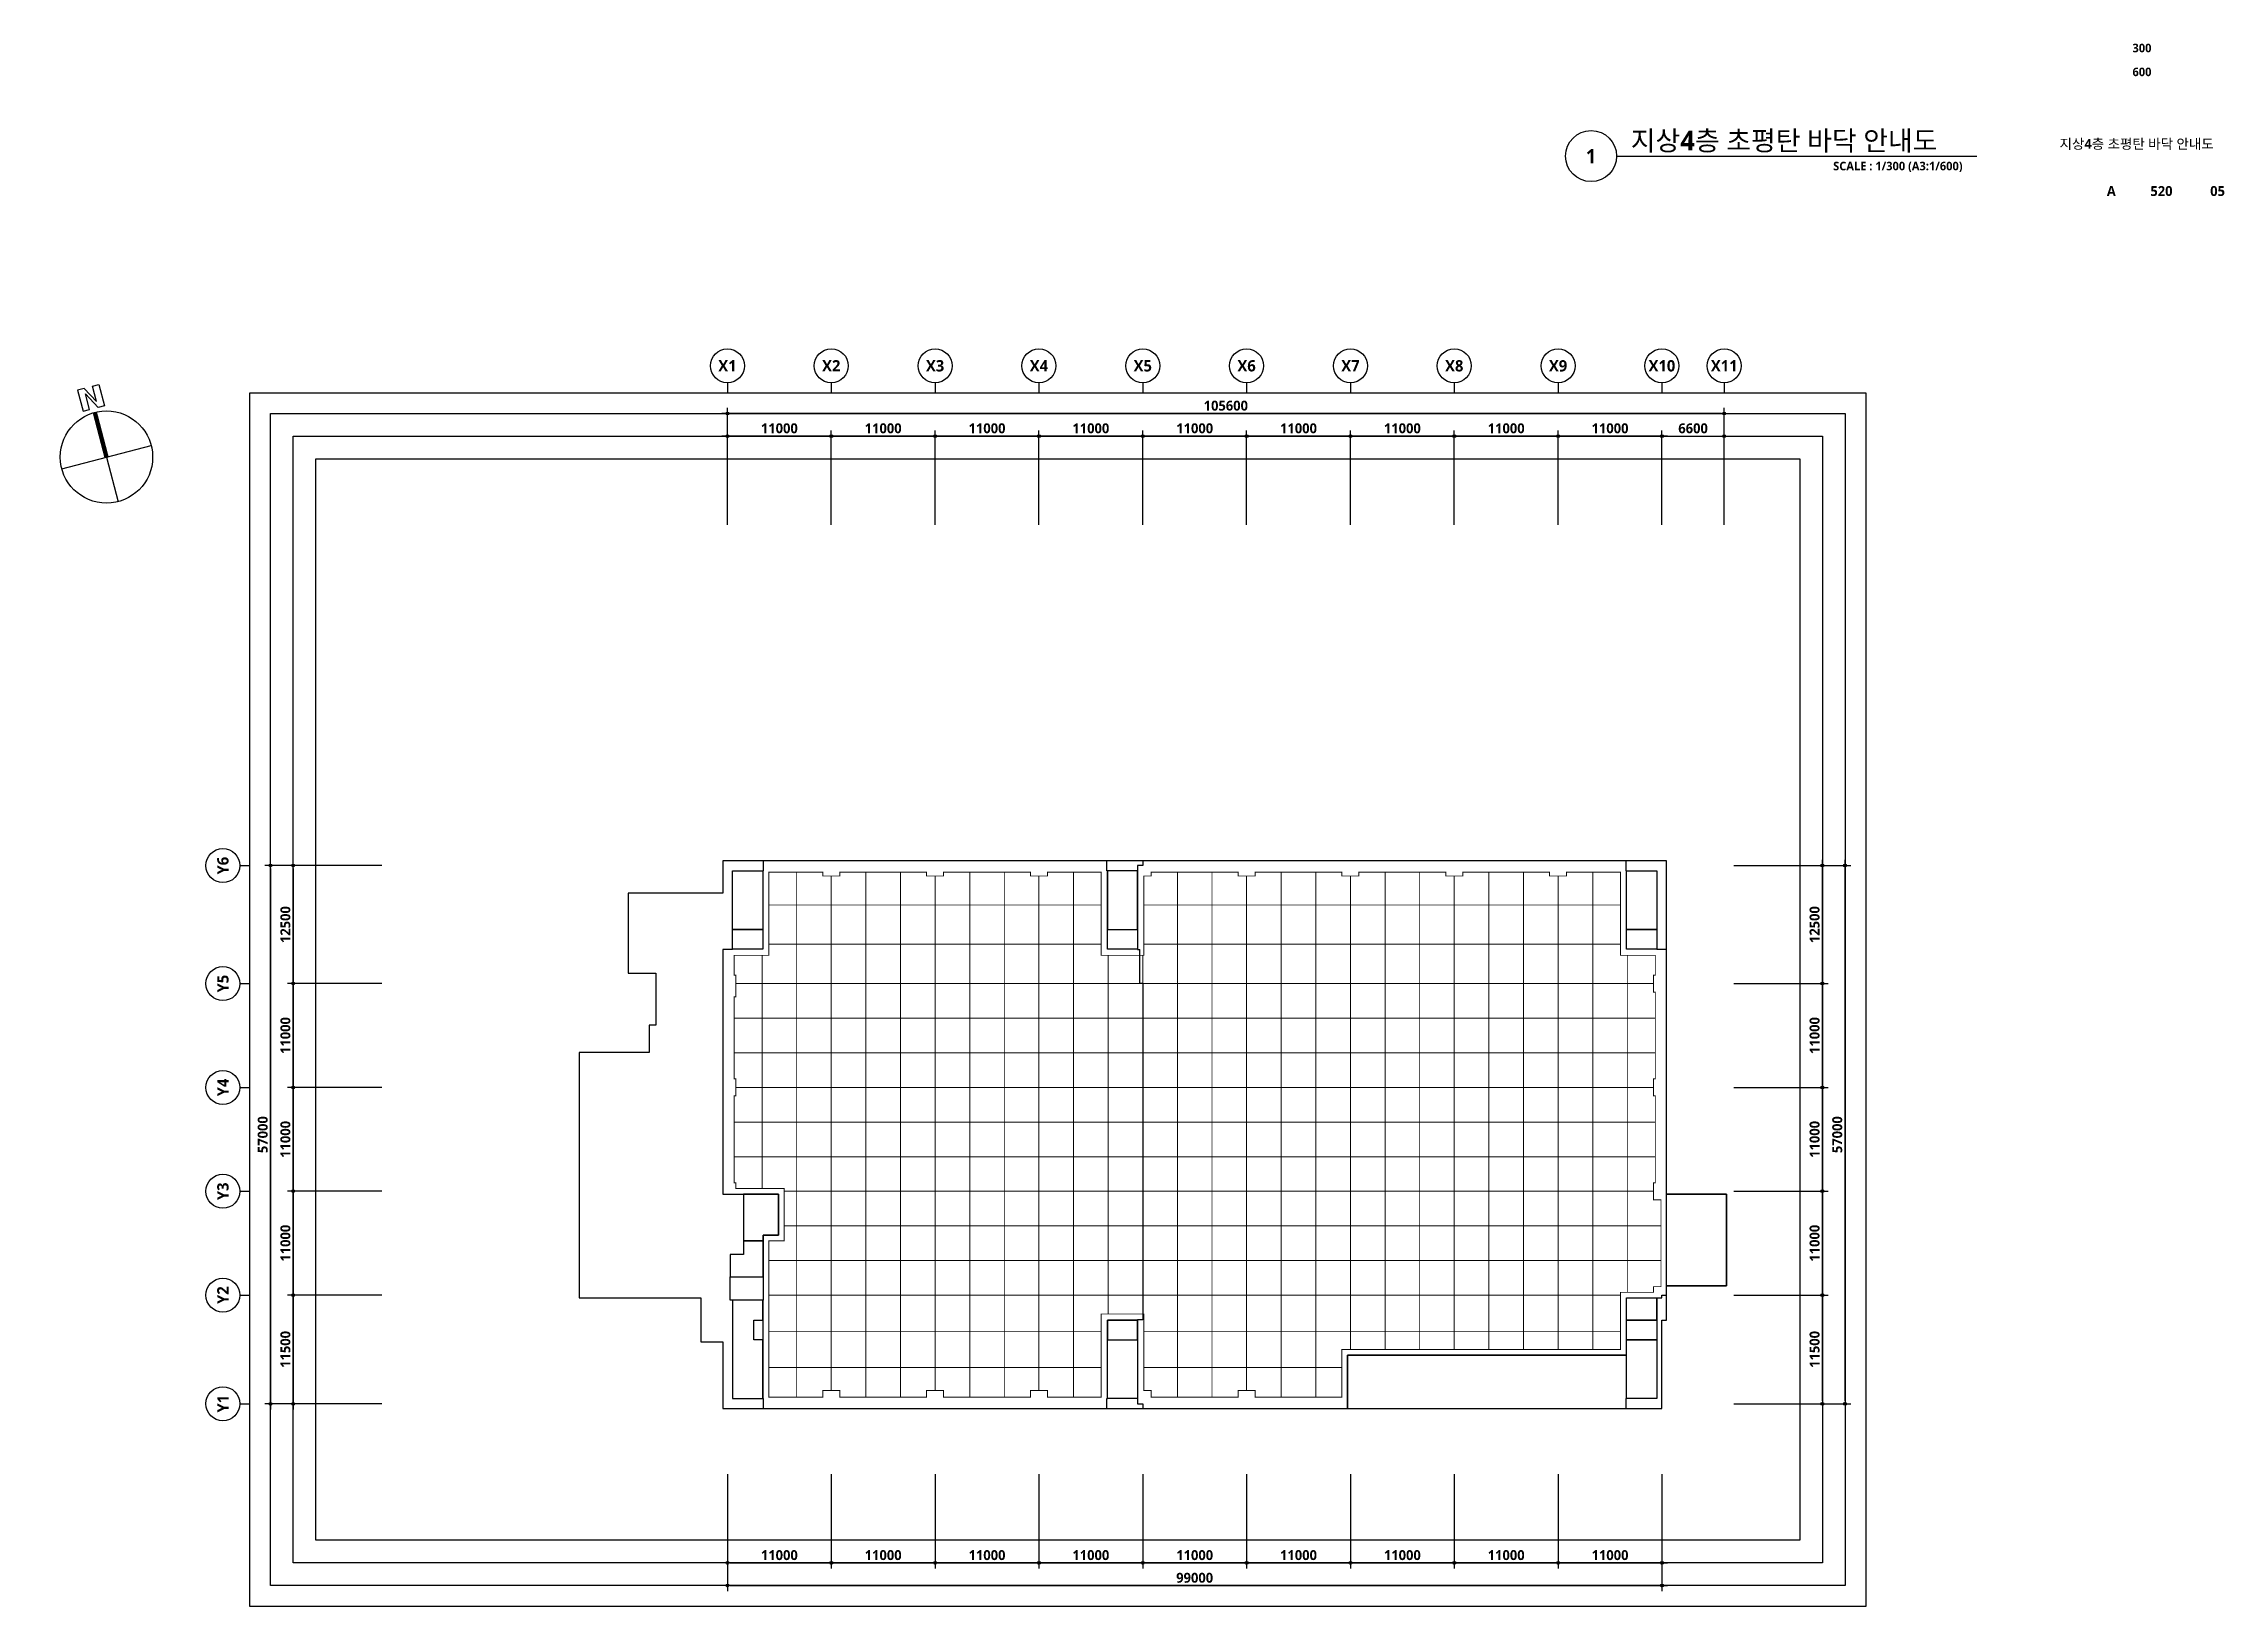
# Model space of a CAD drawing. Header units: millimetres. Extents: x -5354 to 997967, y -1313401 to 249081.
# Drawn here: x 750646 to 981672, y -1106397 to -940846 of the extents above; entities that cross this region are included whole.
import ezdxf
from ezdxf.enums import TextEntityAlignment as Align

# ---------------------------------------------------------------- set-up
doc = ezdxf.new("R2010")
doc.units = ezdxf.units.MM
doc.header["$LTSCALE"] = 300
doc.header["$MEASUREMENT"] = 0
doc.header["$PDSIZE"] = -10
doc.linetypes.add('HIDDEN', pattern=[0.375, 0.25, -0.125])
doc.layers.get('0').update_dxf_attribs({"linetype": 'CONTINUOUS'})
doc.layers.get('Defpoints').update_dxf_attribs({"color": 153, "linetype": 'CONTINUOUS'})
for name, color, linetype in [('A-ANNO-SYMB', 7, 'CONTINUOUS'), ('A-ANNO-TEXT1', 7, 'CONTINUOUS'), ('A-ANNO-TITL', 7, 'CONTINUOUS'), ('A-ST-AXIS-BUB', 7, 'CONTINUOUS'), ('A-ST-AXIS-DIM', 7, 'CONTINUOUS'), ('AA-XXXX-TXT1', 2, 'CONTINUOUS'), ('SAWCUT', 20, 'HIDDEN')]:
    doc.layers.add(name, color=color, linetype=linetype)
doc.layers.add('Defpoint', color=161, linetype='CONTINUOUS', plot=False)
doc.layers.add('면적', color=210, linetype='CONTINUOUS', plot=False)
doc.styles.add('SH_대대리576', font='')
doc.styles.get('SH_대대리576').set_extended_font_data('NanumGothic', bold=True)
doc.dimstyles.new('SHP 600', dxfattribs={"dimscale": 300, "dimtxt": 3.5, "dimasz": 1, "dimexe": 2, "dimexo": 2, "dimgap": 1, "dimtad": 1, "dimdec": 0, "dimzin": 0, "dimdsep": 46, "dimtxsty": 'SH_대대리576', "dimblk": 'DIMDOT', "dimcen": 0.09, "dimclrt": 3, "dimadec": 0, "dimazin": 1, "dimtfac": 1, "dimtdec": 0, "dimtix": 1, "dimtmove": 2, "dimatfit": 0, "dimldrblk": 'DIMDOT', "dimfxl": 1, "dimtolj": 1, "dimtzin": 0, "dimarcsym": 0})

msp = doc.modelspace()

# ---------------------------------------------------------------- texts
at = {"layer": 'A-ANNO-TEXT1', "style": 'SH_대대리576'}
for s, p in [('X1', (823087.2, -974975.9)), ('X2', (834087.2, -974975.9)), ('X3', (845087.2, -974975.9)), ('X4', (856087.2, -974975.9)), ('X5', (867087.2, -974975.9)), ('X6', (878087.2, -974975.9)), ('X7', (889087.2, -974975.9)), ('X8', (900087.2, -974975.9)), ('X9', (911087.2, -974975.9)), ('X10', (922087.2, -974975.9)), ('X11', (928687.2, -974975.9))]:
    msp.add_text(s, height=1200, dxfattribs=at).set_placement(p, align=Align.MIDDLE_CENTER)
for s, p in [('Y6', (769637.2, -1027925.9)), ('Y5', (769637.2, -1040425.9)), ('Y4', (769637.2, -1051425.9)), ('Y3', (769637.2, -1062425.9)), ('Y2', (769637.2, -1073425.9)), ('Y1', (769637.2, -1084925.9))]:
    msp.add_text(s, height=1200, rotation=90, dxfattribs=at).set_placement(p, align=Align.MIDDLE_CENTER)
at = {"layer": 'A-ANNO-TITL', "style": 'SH_대대리576'}
for s, height, p in [('300', 900, (972940.9, -941308.9)), ('600', 900, (972940.9, -943842.1)), ('지상4층 초평탄 바닥 안내도', 1050, (972375.6, -951450.5)), ('A', 1050, (969692.9, -956461)), ('520', 1050, (975006.2, -956461)), ('05', 1050, (980952.6, -956461))]:
    msp.add_text(s, height=height, dxfattribs=at).set_placement(p, align=Align.MIDDLE)

# ---------------------------------------------------------------- blocks, each defined once
blk = doc.blocks.new('DIMDOT')
at = {"color": 0}
blk.add_line((-2, 0), (2, 0), dxfattribs=at)
for radius in [0.5, 0.25]:
    blk.add_circle((0, 0), radius, dxfattribs=at)
blk = doc.blocks.new('*D801')
at = {"layer": 'A-ST-AXIS-DIM', "color": 0, "lineweight": -2, "transparency": 16777216}
for p, q in [((823087, -991826), (823087, -979426)), ((928687, -991826), (928687, -979426)), ((928387, -980026), (823387, -980026))]:
    blk.add_line(p, q, dxfattribs=at)
at = {"layer": 'Defpoints', "color": 0, "transparency": 16777216}
for p in [(823087, -980026), (823087, -992426), (928687, -992426)]:
    blk.add_point(p, dxfattribs=at)
at = {"layer": 'A-ST-AXIS-DIM', "color": 0, "lineweight": -2, "transparency": 16777216, "xscale": 300, "yscale": 300, "zscale": 300, "rotation": 180}
blk.add_blockref('DIMDOT', (823087, -980026), dxfattribs=at)
at = {"layer": 'A-ST-AXIS-DIM', "color": 0, "lineweight": -2, "transparency": 16777216, "xscale": 300, "yscale": 300, "zscale": 300}
blk.add_blockref('DIMDOT', (928687, -980026), dxfattribs=at)
at = {"layer": 'A-ST-AXIS-DIM', "color": 3, "transparency": 16777216, "insert": (875887, -979201), "char_height": 1050, "attachment_point": 5, "style": 'SH_대대리576'}
blk.add_mtext('\\A1;105600', dxfattribs=at)
blk = doc.blocks.new('*D802')
at = {"layer": 'A-ST-AXIS-DIM', "color": 0, "lineweight": -2, "transparency": 16777216}
for p, q in [((823087, -991826), (823087, -981826)), ((834087, -991826), (834087, -981826)), ((833787, -982426), (823387, -982426))]:
    blk.add_line(p, q, dxfattribs=at)
at = {"layer": 'Defpoints', "color": 0, "transparency": 16777216}
for p in [(823087, -982426), (823087, -992426), (834087, -992426)]:
    blk.add_point(p, dxfattribs=at)
at = {"layer": 'A-ST-AXIS-DIM', "color": 0, "lineweight": -2, "transparency": 16777216, "xscale": 300, "yscale": 300, "zscale": 300, "rotation": 180}
blk.add_blockref('DIMDOT', (823087, -982426), dxfattribs=at)
at = {"layer": 'A-ST-AXIS-DIM', "color": 0, "lineweight": -2, "transparency": 16777216, "xscale": 300, "yscale": 300, "zscale": 300}
blk.add_blockref('DIMDOT', (834087, -982426), dxfattribs=at)
at = {"layer": 'A-ST-AXIS-DIM', "color": 3, "transparency": 16777216, "insert": (828587, -981601), "char_height": 1050, "attachment_point": 5, "style": 'SH_대대리576'}
blk.add_mtext('\\A1;11000', dxfattribs=at)
blk = doc.blocks.new('*D803')
at = {"layer": 'A-ST-AXIS-DIM', "color": 0, "lineweight": -2, "transparency": 16777216}
for p, q in [((834087, -991826), (834087, -981826)), ((845087, -991826), (845087, -981826)), ((844787, -982426), (834387, -982426))]:
    blk.add_line(p, q, dxfattribs=at)
at = {"layer": 'Defpoints', "color": 0, "transparency": 16777216}
for p in [(834087, -982426), (834087, -992426), (845087, -992426)]:
    blk.add_point(p, dxfattribs=at)
at = {"layer": 'A-ST-AXIS-DIM', "color": 0, "lineweight": -2, "transparency": 16777216, "xscale": 300, "yscale": 300, "zscale": 300, "rotation": 180}
blk.add_blockref('DIMDOT', (834087, -982426), dxfattribs=at)
at = {"layer": 'A-ST-AXIS-DIM', "color": 0, "lineweight": -2, "transparency": 16777216, "xscale": 300, "yscale": 300, "zscale": 300}
blk.add_blockref('DIMDOT', (845087, -982426), dxfattribs=at)
at = {"layer": 'A-ST-AXIS-DIM', "color": 3, "transparency": 16777216, "insert": (839587, -981601), "char_height": 1050, "attachment_point": 5, "style": 'SH_대대리576'}
blk.add_mtext('\\A1;11000', dxfattribs=at)
blk = doc.blocks.new('*D804')
at = {"layer": 'A-ST-AXIS-DIM', "color": 0, "lineweight": -2, "transparency": 16777216}
for p, q in [((845087, -991826), (845087, -981826)), ((856087, -991826), (856087, -981826)), ((855787, -982426), (845387, -982426))]:
    blk.add_line(p, q, dxfattribs=at)
at = {"layer": 'Defpoints', "color": 0, "transparency": 16777216}
for p in [(845087, -982426), (845087, -992426), (856087, -992426)]:
    blk.add_point(p, dxfattribs=at)
at = {"layer": 'A-ST-AXIS-DIM', "color": 0, "lineweight": -2, "transparency": 16777216, "xscale": 300, "yscale": 300, "zscale": 300, "rotation": 180}
blk.add_blockref('DIMDOT', (845087, -982426), dxfattribs=at)
at = {"layer": 'A-ST-AXIS-DIM', "color": 0, "lineweight": -2, "transparency": 16777216, "xscale": 300, "yscale": 300, "zscale": 300}
blk.add_blockref('DIMDOT', (856087, -982426), dxfattribs=at)
at = {"layer": 'A-ST-AXIS-DIM', "color": 3, "transparency": 16777216, "insert": (850587, -981601), "char_height": 1050, "attachment_point": 5, "style": 'SH_대대리576'}
blk.add_mtext('\\A1;11000', dxfattribs=at)
blk = doc.blocks.new('*D805')
at = {"layer": 'A-ST-AXIS-DIM', "color": 0, "lineweight": -2, "transparency": 16777216}
for p, q in [((856087, -991826), (856087, -981826)), ((867087, -991826), (867087, -981826)), ((866787, -982426), (856387, -982426))]:
    blk.add_line(p, q, dxfattribs=at)
at = {"layer": 'Defpoints', "color": 0, "transparency": 16777216}
for p in [(856087, -982426), (856087, -992426), (867087, -992426)]:
    blk.add_point(p, dxfattribs=at)
at = {"layer": 'A-ST-AXIS-DIM', "color": 0, "lineweight": -2, "transparency": 16777216, "xscale": 300, "yscale": 300, "zscale": 300, "rotation": 180}
blk.add_blockref('DIMDOT', (856087, -982426), dxfattribs=at)
at = {"layer": 'A-ST-AXIS-DIM', "color": 0, "lineweight": -2, "transparency": 16777216, "xscale": 300, "yscale": 300, "zscale": 300}
blk.add_blockref('DIMDOT', (867087, -982426), dxfattribs=at)
at = {"layer": 'A-ST-AXIS-DIM', "color": 3, "transparency": 16777216, "insert": (861587, -981601), "char_height": 1050, "attachment_point": 5, "style": 'SH_대대리576'}
blk.add_mtext('\\A1;11000', dxfattribs=at)
blk = doc.blocks.new('*D806')
at = {"layer": 'A-ST-AXIS-DIM', "color": 0, "lineweight": -2, "transparency": 16777216}
for p, q in [((867087, -991826), (867087, -981826)), ((878087, -991826), (878087, -981826)), ((877787, -982426), (867387, -982426))]:
    blk.add_line(p, q, dxfattribs=at)
at = {"layer": 'Defpoints', "color": 0, "transparency": 16777216}
for p in [(867087, -982426), (867087, -992426), (878087, -992426)]:
    blk.add_point(p, dxfattribs=at)
at = {"layer": 'A-ST-AXIS-DIM', "color": 0, "lineweight": -2, "transparency": 16777216, "xscale": 300, "yscale": 300, "zscale": 300, "rotation": 180}
blk.add_blockref('DIMDOT', (867087, -982426), dxfattribs=at)
at = {"layer": 'A-ST-AXIS-DIM', "color": 0, "lineweight": -2, "transparency": 16777216, "xscale": 300, "yscale": 300, "zscale": 300}
blk.add_blockref('DIMDOT', (878087, -982426), dxfattribs=at)
at = {"layer": 'A-ST-AXIS-DIM', "color": 3, "transparency": 16777216, "insert": (872587, -981601), "char_height": 1050, "attachment_point": 5, "style": 'SH_대대리576'}
blk.add_mtext('\\A1;11000', dxfattribs=at)
blk = doc.blocks.new('*D807')
at = {"layer": 'A-ST-AXIS-DIM', "color": 0, "lineweight": -2, "transparency": 16777216}
for p, q in [((878087, -991826), (878087, -981826)), ((889087, -991826), (889087, -981826)), ((888787, -982426), (878387, -982426))]:
    blk.add_line(p, q, dxfattribs=at)
at = {"layer": 'Defpoints', "color": 0, "transparency": 16777216}
for p in [(878087, -982426), (878087, -992426), (889087, -992426)]:
    blk.add_point(p, dxfattribs=at)
at = {"layer": 'A-ST-AXIS-DIM', "color": 0, "lineweight": -2, "transparency": 16777216, "xscale": 300, "yscale": 300, "zscale": 300, "rotation": 180}
blk.add_blockref('DIMDOT', (878087, -982426), dxfattribs=at)
at = {"layer": 'A-ST-AXIS-DIM', "color": 0, "lineweight": -2, "transparency": 16777216, "xscale": 300, "yscale": 300, "zscale": 300}
blk.add_blockref('DIMDOT', (889087, -982426), dxfattribs=at)
at = {"layer": 'A-ST-AXIS-DIM', "color": 3, "transparency": 16777216, "insert": (883587, -981601), "char_height": 1050, "attachment_point": 5, "style": 'SH_대대리576'}
blk.add_mtext('\\A1;11000', dxfattribs=at)
blk = doc.blocks.new('*D808')
at = {"layer": 'A-ST-AXIS-DIM', "color": 0, "lineweight": -2, "transparency": 16777216}
for p, q in [((889087, -991826), (889087, -981826)), ((900087, -991826), (900087, -981826)), ((899787, -982426), (889387, -982426))]:
    blk.add_line(p, q, dxfattribs=at)
at = {"layer": 'Defpoints', "color": 0, "transparency": 16777216}
for p in [(889087, -982426), (889087, -992426), (900087, -992426)]:
    blk.add_point(p, dxfattribs=at)
at = {"layer": 'A-ST-AXIS-DIM', "color": 0, "lineweight": -2, "transparency": 16777216, "xscale": 300, "yscale": 300, "zscale": 300, "rotation": 180}
blk.add_blockref('DIMDOT', (889087, -982426), dxfattribs=at)
at = {"layer": 'A-ST-AXIS-DIM', "color": 0, "lineweight": -2, "transparency": 16777216, "xscale": 300, "yscale": 300, "zscale": 300}
blk.add_blockref('DIMDOT', (900087, -982426), dxfattribs=at)
at = {"layer": 'A-ST-AXIS-DIM', "color": 3, "transparency": 16777216, "insert": (894587, -981601), "char_height": 1050, "attachment_point": 5, "style": 'SH_대대리576'}
blk.add_mtext('\\A1;11000', dxfattribs=at)
blk = doc.blocks.new('*D809')
at = {"layer": 'A-ST-AXIS-DIM', "color": 0, "lineweight": -2, "transparency": 16777216}
for p, q in [((900087, -991826), (900087, -981826)), ((911087, -991826), (911087, -981826)), ((910787, -982426), (900387, -982426))]:
    blk.add_line(p, q, dxfattribs=at)
at = {"layer": 'Defpoints', "color": 0, "transparency": 16777216}
for p in [(900087, -982426), (900087, -992426), (911087, -992426)]:
    blk.add_point(p, dxfattribs=at)
at = {"layer": 'A-ST-AXIS-DIM', "color": 0, "lineweight": -2, "transparency": 16777216, "xscale": 300, "yscale": 300, "zscale": 300, "rotation": 180}
blk.add_blockref('DIMDOT', (900087, -982426), dxfattribs=at)
at = {"layer": 'A-ST-AXIS-DIM', "color": 0, "lineweight": -2, "transparency": 16777216, "xscale": 300, "yscale": 300, "zscale": 300}
blk.add_blockref('DIMDOT', (911087, -982426), dxfattribs=at)
at = {"layer": 'A-ST-AXIS-DIM', "color": 3, "transparency": 16777216, "insert": (905587, -981601), "char_height": 1050, "attachment_point": 5, "style": 'SH_대대리576'}
blk.add_mtext('\\A1;11000', dxfattribs=at)
blk = doc.blocks.new('*D810')
at = {"layer": 'A-ST-AXIS-DIM', "color": 0, "lineweight": -2, "transparency": 16777216}
for p, q in [((911087, -991826), (911087, -981826)), ((922087, -991826), (922087, -981826)), ((921787, -982426), (911387, -982426))]:
    blk.add_line(p, q, dxfattribs=at)
at = {"layer": 'Defpoints', "color": 0, "transparency": 16777216}
for p in [(911087, -982426), (911087, -992426), (922087, -992426)]:
    blk.add_point(p, dxfattribs=at)
at = {"layer": 'A-ST-AXIS-DIM', "color": 0, "lineweight": -2, "transparency": 16777216, "xscale": 300, "yscale": 300, "zscale": 300, "rotation": 180}
blk.add_blockref('DIMDOT', (911087, -982426), dxfattribs=at)
at = {"layer": 'A-ST-AXIS-DIM', "color": 0, "lineweight": -2, "transparency": 16777216, "xscale": 300, "yscale": 300, "zscale": 300}
blk.add_blockref('DIMDOT', (922087, -982426), dxfattribs=at)
at = {"layer": 'A-ST-AXIS-DIM', "color": 3, "transparency": 16777216, "insert": (916587, -981601), "char_height": 1050, "attachment_point": 5, "style": 'SH_대대리576'}
blk.add_mtext('\\A1;11000', dxfattribs=at)
blk = doc.blocks.new('A-ST-AXIS-BUB-1')
at = {"layer": 'A-ST-AXIS-BUB'}
blk.add_line((0, 350), (0, 0), dxfattribs=at)
blk.add_circle((0, 950), 600, dxfattribs=at)
blk = doc.blocks.new('*D825')
at = {"layer": 'A-ST-AXIS-DIM', "color": 0, "lineweight": -2, "transparency": 16777216}
for p, q in [((786487, -1027926), (774087, -1027926)), ((774687, -1028226), (774687, -1084626)), ((786487, -1084926), (774087, -1084926))]:
    blk.add_line(p, q, dxfattribs=at)
at = {"layer": 'Defpoints', "color": 0, "transparency": 16777216}
for p in [(787087, -1027926), (774687, -1084926), (787087, -1084926)]:
    blk.add_point(p, dxfattribs=at)
at = {"layer": 'A-ST-AXIS-DIM', "color": 0, "lineweight": -2, "transparency": 16777216, "xscale": 300, "yscale": 300, "zscale": 300}
for p, rotation in [((774687, -1027926), 90), ((774687, -1084926), 270)]:
    blk.add_blockref('DIMDOT', p, dxfattribs=dict(at, rotation=rotation))
at = {"layer": 'A-ST-AXIS-DIM', "color": 3, "transparency": 16777216, "insert": (773862, -1056426), "char_height": 1050, "attachment_point": 5, "rotation": 90, "style": 'SH_대대리576'}
blk.add_mtext('\\A1;57000', dxfattribs=at)
blk = doc.blocks.new('*D826')
at = {"layer": 'A-ST-AXIS-DIM', "color": 0, "lineweight": -2, "transparency": 16777216}
for p, q in [((786487, -1073426), (776487, -1073426)), ((777087, -1073726), (777087, -1084626)), ((786487, -1084926), (776487, -1084926))]:
    blk.add_line(p, q, dxfattribs=at)
at = {"layer": 'Defpoints', "color": 0, "transparency": 16777216}
for p in [(787087, -1073426), (777087, -1084926), (787087, -1084926)]:
    blk.add_point(p, dxfattribs=at)
at = {"layer": 'A-ST-AXIS-DIM', "color": 0, "lineweight": -2, "transparency": 16777216, "xscale": 300, "yscale": 300, "zscale": 300}
for p, rotation in [((777087, -1073426), 90), ((777087, -1084926), 270)]:
    blk.add_blockref('DIMDOT', p, dxfattribs=dict(at, rotation=rotation))
at = {"layer": 'A-ST-AXIS-DIM', "color": 3, "transparency": 16777216, "insert": (776262, -1079176), "char_height": 1050, "attachment_point": 5, "rotation": 90, "style": 'SH_대대리576'}
blk.add_mtext('\\A1;11500', dxfattribs=at)
blk = doc.blocks.new('*D827')
at = {"layer": 'A-ST-AXIS-DIM', "color": 0, "lineweight": -2, "transparency": 16777216}
for p, q in [((786487, -1062426), (776487, -1062426)), ((777087, -1062726), (777087, -1073126)), ((786487, -1073426), (776487, -1073426))]:
    blk.add_line(p, q, dxfattribs=at)
at = {"layer": 'Defpoints', "color": 0, "transparency": 16777216}
for p in [(787087, -1062426), (777087, -1073426), (787087, -1073426)]:
    blk.add_point(p, dxfattribs=at)
at = {"layer": 'A-ST-AXIS-DIM', "color": 0, "lineweight": -2, "transparency": 16777216, "xscale": 300, "yscale": 300, "zscale": 300}
for p, rotation in [((777087, -1062426), 90), ((777087, -1073426), 270)]:
    blk.add_blockref('DIMDOT', p, dxfattribs=dict(at, rotation=rotation))
at = {"layer": 'A-ST-AXIS-DIM', "color": 3, "transparency": 16777216, "insert": (776262, -1067926), "char_height": 1050, "attachment_point": 5, "rotation": 90, "style": 'SH_대대리576'}
blk.add_mtext('\\A1;11000', dxfattribs=at)
blk = doc.blocks.new('*D828')
at = {"layer": 'A-ST-AXIS-DIM', "color": 0, "lineweight": -2, "transparency": 16777216}
for p, q in [((786487, -1051426), (776487, -1051426)), ((777087, -1051726), (777087, -1062126)), ((786487, -1062426), (776487, -1062426))]:
    blk.add_line(p, q, dxfattribs=at)
at = {"layer": 'Defpoints', "color": 0, "transparency": 16777216}
for p in [(787087, -1051426), (777087, -1062426), (787087, -1062426)]:
    blk.add_point(p, dxfattribs=at)
at = {"layer": 'A-ST-AXIS-DIM', "color": 0, "lineweight": -2, "transparency": 16777216, "xscale": 300, "yscale": 300, "zscale": 300}
for p, rotation in [((777087, -1051426), 90), ((777087, -1062426), 270)]:
    blk.add_blockref('DIMDOT', p, dxfattribs=dict(at, rotation=rotation))
at = {"layer": 'A-ST-AXIS-DIM', "color": 3, "transparency": 16777216, "insert": (776262, -1056926), "char_height": 1050, "attachment_point": 5, "rotation": 90, "style": 'SH_대대리576'}
blk.add_mtext('\\A1;11000', dxfattribs=at)
blk = doc.blocks.new('*D829')
at = {"layer": 'A-ST-AXIS-DIM', "color": 0, "lineweight": -2, "transparency": 16777216}
for p, q in [((786487, -1040426), (776487, -1040426)), ((777087, -1040726), (777087, -1051126)), ((786487, -1051426), (776487, -1051426))]:
    blk.add_line(p, q, dxfattribs=at)
at = {"layer": 'Defpoints', "color": 0, "transparency": 16777216}
for p in [(787087, -1040426), (777087, -1051426), (787087, -1051426)]:
    blk.add_point(p, dxfattribs=at)
at = {"layer": 'A-ST-AXIS-DIM', "color": 0, "lineweight": -2, "transparency": 16777216, "xscale": 300, "yscale": 300, "zscale": 300}
for p, rotation in [((777087, -1040426), 90), ((777087, -1051426), 270)]:
    blk.add_blockref('DIMDOT', p, dxfattribs=dict(at, rotation=rotation))
at = {"layer": 'A-ST-AXIS-DIM', "color": 3, "transparency": 16777216, "insert": (776262, -1045926), "char_height": 1050, "attachment_point": 5, "rotation": 90, "style": 'SH_대대리576'}
blk.add_mtext('\\A1;11000', dxfattribs=at)
blk = doc.blocks.new('*D830')
at = {"layer": 'A-ST-AXIS-DIM', "color": 0, "lineweight": -2, "transparency": 16777216}
for p, q in [((786487, -1027926), (776487, -1027926)), ((777087, -1028226), (777087, -1040126)), ((786487, -1040426), (776487, -1040426))]:
    blk.add_line(p, q, dxfattribs=at)
at = {"layer": 'Defpoints', "color": 0, "transparency": 16777216}
for p in [(787087, -1027926), (777087, -1040426), (787087, -1040426)]:
    blk.add_point(p, dxfattribs=at)
at = {"layer": 'A-ST-AXIS-DIM', "color": 0, "lineweight": -2, "transparency": 16777216, "xscale": 300, "yscale": 300, "zscale": 300}
for p, rotation in [((777087, -1027926), 90), ((777087, -1040426), 270)]:
    blk.add_blockref('DIMDOT', p, dxfattribs=dict(at, rotation=rotation))
at = {"layer": 'A-ST-AXIS-DIM', "color": 3, "transparency": 16777216, "insert": (776262, -1034176), "char_height": 1050, "attachment_point": 5, "rotation": 90, "style": 'SH_대대리576'}
blk.add_mtext('\\A1;12500', dxfattribs=at)
blk = doc.blocks.new('*D906')
at = {"layer": 'A-ST-AXIS-DIM', "color": 0, "lineweight": -2, "transparency": 16777216}
for p, q in [((929687, -1027926), (939687, -1027926)), ((939087, -1040126), (939087, -1028226)), ((929687, -1040426), (939687, -1040426))]:
    blk.add_line(p, q, dxfattribs=at)
at = {"layer": 'Defpoints', "color": 0, "transparency": 16777216}
for p in [(929087, -1027926), (939087, -1027926), (929087, -1040426)]:
    blk.add_point(p, dxfattribs=at)
at = {"layer": 'A-ST-AXIS-DIM', "color": 0, "lineweight": -2, "transparency": 16777216, "xscale": 300, "yscale": 300, "zscale": 300}
for p, rotation in [((939087, -1027926), 90), ((939087, -1040426), 270)]:
    blk.add_blockref('DIMDOT', p, dxfattribs=dict(at, rotation=rotation))
at = {"layer": 'A-ST-AXIS-DIM', "color": 3, "transparency": 16777216, "insert": (938262, -1034176), "char_height": 1050, "attachment_point": 5, "rotation": 90, "style": 'SH_대대리576'}
blk.add_mtext('\\A1;12500', dxfattribs=at)
blk = doc.blocks.new('*D907')
at = {"layer": 'A-ST-AXIS-DIM', "color": 0, "lineweight": -2, "transparency": 16777216}
for p, q in [((929687, -1040426), (939687, -1040426)), ((939087, -1051126), (939087, -1040726)), ((929687, -1051426), (939687, -1051426))]:
    blk.add_line(p, q, dxfattribs=at)
at = {"layer": 'Defpoints', "color": 0, "transparency": 16777216}
for p in [(929087, -1040426), (939087, -1040426), (929087, -1051426)]:
    blk.add_point(p, dxfattribs=at)
at = {"layer": 'A-ST-AXIS-DIM', "color": 0, "lineweight": -2, "transparency": 16777216, "xscale": 300, "yscale": 300, "zscale": 300}
for p, rotation in [((939087, -1040426), 90), ((939087, -1051426), 270)]:
    blk.add_blockref('DIMDOT', p, dxfattribs=dict(at, rotation=rotation))
at = {"layer": 'A-ST-AXIS-DIM', "color": 3, "transparency": 16777216, "insert": (938262, -1045926), "char_height": 1050, "attachment_point": 5, "rotation": 90, "style": 'SH_대대리576'}
blk.add_mtext('\\A1;11000', dxfattribs=at)
blk = doc.blocks.new('*D908')
at = {"layer": 'A-ST-AXIS-DIM', "color": 0, "lineweight": -2, "transparency": 16777216}
for p, q in [((929687, -1051426), (939687, -1051426)), ((939087, -1062126), (939087, -1051726)), ((929687, -1062426), (939687, -1062426))]:
    blk.add_line(p, q, dxfattribs=at)
at = {"layer": 'Defpoints', "color": 0, "transparency": 16777216}
for p in [(929087, -1051426), (939087, -1051426), (929087, -1062426)]:
    blk.add_point(p, dxfattribs=at)
at = {"layer": 'A-ST-AXIS-DIM', "color": 0, "lineweight": -2, "transparency": 16777216, "xscale": 300, "yscale": 300, "zscale": 300}
for p, rotation in [((939087, -1051426), 90), ((939087, -1062426), 270)]:
    blk.add_blockref('DIMDOT', p, dxfattribs=dict(at, rotation=rotation))
at = {"layer": 'A-ST-AXIS-DIM', "color": 3, "transparency": 16777216, "insert": (938262, -1056926), "char_height": 1050, "attachment_point": 5, "rotation": 90, "style": 'SH_대대리576'}
blk.add_mtext('\\A1;11000', dxfattribs=at)
blk = doc.blocks.new('*D909')
at = {"layer": 'A-ST-AXIS-DIM', "color": 0, "lineweight": -2, "transparency": 16777216}
for p, q in [((929687, -1062426), (939687, -1062426)), ((939087, -1073126), (939087, -1062726)), ((929687, -1073426), (939687, -1073426))]:
    blk.add_line(p, q, dxfattribs=at)
at = {"layer": 'Defpoints', "color": 0, "transparency": 16777216}
for p in [(929087, -1062426), (939087, -1062426), (929087, -1073426)]:
    blk.add_point(p, dxfattribs=at)
at = {"layer": 'A-ST-AXIS-DIM', "color": 0, "lineweight": -2, "transparency": 16777216, "xscale": 300, "yscale": 300, "zscale": 300}
for p, rotation in [((939087, -1062426), 90), ((939087, -1073426), 270)]:
    blk.add_blockref('DIMDOT', p, dxfattribs=dict(at, rotation=rotation))
at = {"layer": 'A-ST-AXIS-DIM', "color": 3, "transparency": 16777216, "insert": (938262, -1067926), "char_height": 1050, "attachment_point": 5, "rotation": 90, "style": 'SH_대대리576'}
blk.add_mtext('\\A1;11000', dxfattribs=at)
blk = doc.blocks.new('*D910')
at = {"layer": 'A-ST-AXIS-DIM', "color": 0, "lineweight": -2, "transparency": 16777216}
for p, q in [((929687, -1073426), (939687, -1073426)), ((939087, -1084626), (939087, -1073726)), ((929687, -1084926), (939687, -1084926))]:
    blk.add_line(p, q, dxfattribs=at)
at = {"layer": 'Defpoints', "color": 0, "transparency": 16777216}
for p in [(929087, -1073426), (939087, -1073426), (929087, -1084926)]:
    blk.add_point(p, dxfattribs=at)
at = {"layer": 'A-ST-AXIS-DIM', "color": 0, "lineweight": -2, "transparency": 16777216, "xscale": 300, "yscale": 300, "zscale": 300}
for p, rotation in [((939087, -1073426), 90), ((939087, -1084926), 270)]:
    blk.add_blockref('DIMDOT', p, dxfattribs=dict(at, rotation=rotation))
at = {"layer": 'A-ST-AXIS-DIM', "color": 3, "transparency": 16777216, "insert": (938262, -1079176), "char_height": 1050, "attachment_point": 5, "rotation": 90, "style": 'SH_대대리576'}
blk.add_mtext('\\A1;11500', dxfattribs=at)
blk = doc.blocks.new('*D911')
at = {"layer": 'A-ST-AXIS-DIM', "color": 0, "lineweight": -2, "transparency": 16777216}
for p, q in [((929687, -1027926), (942087, -1027926)), ((941487, -1084626), (941487, -1028226)), ((929687, -1084926), (942087, -1084926))]:
    blk.add_line(p, q, dxfattribs=at)
at = {"layer": 'Defpoints', "color": 0, "transparency": 16777216}
for p in [(929087, -1027926), (941487, -1027926), (929087, -1084926)]:
    blk.add_point(p, dxfattribs=at)
at = {"layer": 'A-ST-AXIS-DIM', "color": 0, "lineweight": -2, "transparency": 16777216, "xscale": 300, "yscale": 300, "zscale": 300}
for p, rotation in [((941487, -1027926), 90), ((941487, -1084926), 270)]:
    blk.add_blockref('DIMDOT', p, dxfattribs=dict(at, rotation=rotation))
at = {"layer": 'A-ST-AXIS-DIM', "color": 3, "transparency": 16777216, "insert": (940662, -1056426), "char_height": 1050, "attachment_point": 5, "rotation": 90, "style": 'SH_대대리576'}
blk.add_mtext('\\A1;57000', dxfattribs=at)
blk = doc.blocks.new('*D912')
at = {"layer": 'A-ST-AXIS-DIM', "color": 0, "lineweight": -2, "transparency": 16777216}
for p, q in [((823087, -1092397), (823087, -1102397)), ((834087, -1092397), (834087, -1102397)), ((823387, -1101797), (833787, -1101797))]:
    blk.add_line(p, q, dxfattribs=at)
at = {"layer": 'Defpoints', "color": 0, "transparency": 16777216}
for p in [(823087, -1091797), (834087, -1091797), (834087, -1101797)]:
    blk.add_point(p, dxfattribs=at)
at = {"layer": 'A-ST-AXIS-DIM', "color": 0, "lineweight": -2, "transparency": 16777216, "xscale": 300, "yscale": 300, "zscale": 300, "rotation": 180}
blk.add_blockref('DIMDOT', (823087, -1101797), dxfattribs=at)
at = {"layer": 'A-ST-AXIS-DIM', "color": 0, "lineweight": -2, "transparency": 16777216, "xscale": 300, "yscale": 300, "zscale": 300}
blk.add_blockref('DIMDOT', (834087, -1101797), dxfattribs=at)
at = {"layer": 'A-ST-AXIS-DIM', "color": 3, "transparency": 16777216, "insert": (828587, -1100972), "char_height": 1050, "attachment_point": 5, "style": 'SH_대대리576'}
blk.add_mtext('\\A1;11000', dxfattribs=at)
blk = doc.blocks.new('*D913')
at = {"layer": 'A-ST-AXIS-DIM', "color": 0, "lineweight": -2, "transparency": 16777216}
for p, q in [((834087, -1092397), (834087, -1102397)), ((845087, -1092397), (845087, -1102397)), ((834387, -1101797), (844787, -1101797))]:
    blk.add_line(p, q, dxfattribs=at)
at = {"layer": 'Defpoints', "color": 0, "transparency": 16777216}
for p in [(834087, -1091797), (845087, -1091797), (845087, -1101797)]:
    blk.add_point(p, dxfattribs=at)
at = {"layer": 'A-ST-AXIS-DIM', "color": 0, "lineweight": -2, "transparency": 16777216, "xscale": 300, "yscale": 300, "zscale": 300, "rotation": 180}
blk.add_blockref('DIMDOT', (834087, -1101797), dxfattribs=at)
at = {"layer": 'A-ST-AXIS-DIM', "color": 0, "lineweight": -2, "transparency": 16777216, "xscale": 300, "yscale": 300, "zscale": 300}
blk.add_blockref('DIMDOT', (845087, -1101797), dxfattribs=at)
at = {"layer": 'A-ST-AXIS-DIM', "color": 3, "transparency": 16777216, "insert": (839587, -1100972), "char_height": 1050, "attachment_point": 5, "style": 'SH_대대리576'}
blk.add_mtext('\\A1;11000', dxfattribs=at)
blk = doc.blocks.new('*D914')
at = {"layer": 'A-ST-AXIS-DIM', "color": 0, "lineweight": -2, "transparency": 16777216}
for p, q in [((845087, -1092397), (845087, -1102397)), ((856087, -1092397), (856087, -1102397)), ((845387, -1101797), (855787, -1101797))]:
    blk.add_line(p, q, dxfattribs=at)
at = {"layer": 'Defpoints', "color": 0, "transparency": 16777216}
for p in [(845087, -1091797), (856087, -1091797), (856087, -1101797)]:
    blk.add_point(p, dxfattribs=at)
at = {"layer": 'A-ST-AXIS-DIM', "color": 0, "lineweight": -2, "transparency": 16777216, "xscale": 300, "yscale": 300, "zscale": 300, "rotation": 180}
blk.add_blockref('DIMDOT', (845087, -1101797), dxfattribs=at)
at = {"layer": 'A-ST-AXIS-DIM', "color": 0, "lineweight": -2, "transparency": 16777216, "xscale": 300, "yscale": 300, "zscale": 300}
blk.add_blockref('DIMDOT', (856087, -1101797), dxfattribs=at)
at = {"layer": 'A-ST-AXIS-DIM', "color": 3, "transparency": 16777216, "insert": (850587, -1100972), "char_height": 1050, "attachment_point": 5, "style": 'SH_대대리576'}
blk.add_mtext('\\A1;11000', dxfattribs=at)
blk = doc.blocks.new('*D915')
at = {"layer": 'A-ST-AXIS-DIM', "color": 0, "lineweight": -2, "transparency": 16777216}
for p, q in [((856087, -1092397), (856087, -1102397)), ((867087, -1092397), (867087, -1102397)), ((856387, -1101797), (866787, -1101797))]:
    blk.add_line(p, q, dxfattribs=at)
at = {"layer": 'Defpoints', "color": 0, "transparency": 16777216}
for p in [(856087, -1091797), (867087, -1091797), (867087, -1101797)]:
    blk.add_point(p, dxfattribs=at)
at = {"layer": 'A-ST-AXIS-DIM', "color": 0, "lineweight": -2, "transparency": 16777216, "xscale": 300, "yscale": 300, "zscale": 300, "rotation": 180}
blk.add_blockref('DIMDOT', (856087, -1101797), dxfattribs=at)
at = {"layer": 'A-ST-AXIS-DIM', "color": 0, "lineweight": -2, "transparency": 16777216, "xscale": 300, "yscale": 300, "zscale": 300}
blk.add_blockref('DIMDOT', (867087, -1101797), dxfattribs=at)
at = {"layer": 'A-ST-AXIS-DIM', "color": 3, "transparency": 16777216, "insert": (861587, -1100972), "char_height": 1050, "attachment_point": 5, "style": 'SH_대대리576'}
blk.add_mtext('\\A1;11000', dxfattribs=at)
blk = doc.blocks.new('*D916')
at = {"layer": 'A-ST-AXIS-DIM', "color": 0, "lineweight": -2, "transparency": 16777216}
for p, q in [((867087, -1092397), (867087, -1102397)), ((878087, -1092397), (878087, -1102397)), ((867387, -1101797), (877787, -1101797))]:
    blk.add_line(p, q, dxfattribs=at)
at = {"layer": 'Defpoints', "color": 0, "transparency": 16777216}
for p in [(867087, -1091797), (878087, -1091797), (878087, -1101797)]:
    blk.add_point(p, dxfattribs=at)
at = {"layer": 'A-ST-AXIS-DIM', "color": 0, "lineweight": -2, "transparency": 16777216, "xscale": 300, "yscale": 300, "zscale": 300, "rotation": 180}
blk.add_blockref('DIMDOT', (867087, -1101797), dxfattribs=at)
at = {"layer": 'A-ST-AXIS-DIM', "color": 0, "lineweight": -2, "transparency": 16777216, "xscale": 300, "yscale": 300, "zscale": 300}
blk.add_blockref('DIMDOT', (878087, -1101797), dxfattribs=at)
at = {"layer": 'A-ST-AXIS-DIM', "color": 3, "transparency": 16777216, "insert": (872587, -1100972), "char_height": 1050, "attachment_point": 5, "style": 'SH_대대리576'}
blk.add_mtext('\\A1;11000', dxfattribs=at)
blk = doc.blocks.new('*D917')
at = {"layer": 'A-ST-AXIS-DIM', "color": 0, "lineweight": -2, "transparency": 16777216}
for p, q in [((878087, -1092397), (878087, -1102397)), ((889087, -1092397), (889087, -1102397)), ((878387, -1101797), (888787, -1101797))]:
    blk.add_line(p, q, dxfattribs=at)
at = {"layer": 'Defpoints', "color": 0, "transparency": 16777216}
for p in [(878087, -1091797), (889087, -1091797), (889087, -1101797)]:
    blk.add_point(p, dxfattribs=at)
at = {"layer": 'A-ST-AXIS-DIM', "color": 0, "lineweight": -2, "transparency": 16777216, "xscale": 300, "yscale": 300, "zscale": 300, "rotation": 180}
blk.add_blockref('DIMDOT', (878087, -1101797), dxfattribs=at)
at = {"layer": 'A-ST-AXIS-DIM', "color": 0, "lineweight": -2, "transparency": 16777216, "xscale": 300, "yscale": 300, "zscale": 300}
blk.add_blockref('DIMDOT', (889087, -1101797), dxfattribs=at)
at = {"layer": 'A-ST-AXIS-DIM', "color": 3, "transparency": 16777216, "insert": (883587, -1100972), "char_height": 1050, "attachment_point": 5, "style": 'SH_대대리576'}
blk.add_mtext('\\A1;11000', dxfattribs=at)
blk = doc.blocks.new('*D918')
at = {"layer": 'A-ST-AXIS-DIM', "color": 0, "lineweight": -2, "transparency": 16777216}
for p, q in [((889087, -1092397), (889087, -1102397)), ((900087, -1092397), (900087, -1102397)), ((889387, -1101797), (899787, -1101797))]:
    blk.add_line(p, q, dxfattribs=at)
at = {"layer": 'Defpoints', "color": 0, "transparency": 16777216}
for p in [(889087, -1091797), (900087, -1091797), (900087, -1101797)]:
    blk.add_point(p, dxfattribs=at)
at = {"layer": 'A-ST-AXIS-DIM', "color": 0, "lineweight": -2, "transparency": 16777216, "xscale": 300, "yscale": 300, "zscale": 300, "rotation": 180}
blk.add_blockref('DIMDOT', (889087, -1101797), dxfattribs=at)
at = {"layer": 'A-ST-AXIS-DIM', "color": 0, "lineweight": -2, "transparency": 16777216, "xscale": 300, "yscale": 300, "zscale": 300}
blk.add_blockref('DIMDOT', (900087, -1101797), dxfattribs=at)
at = {"layer": 'A-ST-AXIS-DIM', "color": 3, "transparency": 16777216, "insert": (894587, -1100972), "char_height": 1050, "attachment_point": 5, "style": 'SH_대대리576'}
blk.add_mtext('\\A1;11000', dxfattribs=at)
blk = doc.blocks.new('*D919')
at = {"layer": 'A-ST-AXIS-DIM', "color": 0, "lineweight": -2, "transparency": 16777216}
for p, q in [((900087, -1092397), (900087, -1102397)), ((911087, -1092397), (911087, -1102397)), ((900387, -1101797), (910787, -1101797))]:
    blk.add_line(p, q, dxfattribs=at)
at = {"layer": 'Defpoints', "color": 0, "transparency": 16777216}
for p in [(900087, -1091797), (911087, -1091797), (911087, -1101797)]:
    blk.add_point(p, dxfattribs=at)
at = {"layer": 'A-ST-AXIS-DIM', "color": 0, "lineweight": -2, "transparency": 16777216, "xscale": 300, "yscale": 300, "zscale": 300, "rotation": 180}
blk.add_blockref('DIMDOT', (900087, -1101797), dxfattribs=at)
at = {"layer": 'A-ST-AXIS-DIM', "color": 0, "lineweight": -2, "transparency": 16777216, "xscale": 300, "yscale": 300, "zscale": 300}
blk.add_blockref('DIMDOT', (911087, -1101797), dxfattribs=at)
at = {"layer": 'A-ST-AXIS-DIM', "color": 3, "transparency": 16777216, "insert": (905587, -1100972), "char_height": 1050, "attachment_point": 5, "style": 'SH_대대리576'}
blk.add_mtext('\\A1;11000', dxfattribs=at)
blk = doc.blocks.new('*D920')
at = {"layer": 'A-ST-AXIS-DIM', "color": 0, "lineweight": -2, "transparency": 16777216}
for p, q in [((911087, -1092397), (911087, -1102397)), ((922087, -1092397), (922087, -1102397)), ((911387, -1101797), (921787, -1101797))]:
    blk.add_line(p, q, dxfattribs=at)
at = {"layer": 'Defpoints', "color": 0, "transparency": 16777216}
for p in [(911087, -1091797), (922087, -1091797), (922087, -1101797)]:
    blk.add_point(p, dxfattribs=at)
at = {"layer": 'A-ST-AXIS-DIM', "color": 0, "lineweight": -2, "transparency": 16777216, "xscale": 300, "yscale": 300, "zscale": 300, "rotation": 180}
blk.add_blockref('DIMDOT', (911087, -1101797), dxfattribs=at)
at = {"layer": 'A-ST-AXIS-DIM', "color": 0, "lineweight": -2, "transparency": 16777216, "xscale": 300, "yscale": 300, "zscale": 300}
blk.add_blockref('DIMDOT', (922087, -1101797), dxfattribs=at)
at = {"layer": 'A-ST-AXIS-DIM', "color": 3, "transparency": 16777216, "insert": (916587, -1100972), "char_height": 1050, "attachment_point": 5, "style": 'SH_대대리576'}
blk.add_mtext('\\A1;11000', dxfattribs=at)
blk = doc.blocks.new('*D921')
at = {"layer": 'A-ST-AXIS-DIM', "color": 0, "lineweight": -2, "transparency": 16777216}
for p, q in [((823087, -1092397), (823087, -1104797)), ((922087, -1092397), (922087, -1104797)), ((823387, -1104197), (921787, -1104197))]:
    blk.add_line(p, q, dxfattribs=at)
at = {"layer": 'Defpoints', "color": 0, "transparency": 16777216}
for p in [(823087, -1091797), (922087, -1091797), (922087, -1104197)]:
    blk.add_point(p, dxfattribs=at)
at = {"layer": 'A-ST-AXIS-DIM', "color": 0, "lineweight": -2, "transparency": 16777216, "xscale": 300, "yscale": 300, "zscale": 300, "rotation": 180}
blk.add_blockref('DIMDOT', (823087, -1104197), dxfattribs=at)
at = {"layer": 'A-ST-AXIS-DIM', "color": 0, "lineweight": -2, "transparency": 16777216, "xscale": 300, "yscale": 300, "zscale": 300}
blk.add_blockref('DIMDOT', (922087, -1104197), dxfattribs=at)
at = {"layer": 'A-ST-AXIS-DIM', "color": 3, "transparency": 16777216, "insert": (872587, -1103372), "char_height": 1050, "attachment_point": 5, "style": 'SH_대대리576'}
blk.add_mtext('\\A1;99000', dxfattribs=at)
blk = doc.blocks.new('*D926')
at = {"layer": 'A-ST-AXIS-DIM', "color": 0, "lineweight": -2, "transparency": 16777216}
for p, q in [((922087, -991826), (922087, -981826)), ((928687, -991826), (928687, -981826)), ((922387, -982426), (928387, -982426))]:
    blk.add_line(p, q, dxfattribs=at)
at = {"layer": 'Defpoints', "color": 0, "transparency": 16777216}
for p in [(928687, -982426), (922087, -992426), (928687, -992426)]:
    blk.add_point(p, dxfattribs=at)
at = {"layer": 'A-ST-AXIS-DIM', "color": 0, "lineweight": -2, "transparency": 16777216, "xscale": 300, "yscale": 300, "zscale": 300, "rotation": 180}
blk.add_blockref('DIMDOT', (922087, -982426), dxfattribs=at)
at = {"layer": 'A-ST-AXIS-DIM', "color": 0, "lineweight": -2, "transparency": 16777216, "xscale": 300, "yscale": 300, "zscale": 300}
blk.add_blockref('DIMDOT', (928687, -982426), dxfattribs=at)
at = {"layer": 'A-ST-AXIS-DIM', "color": 3, "transparency": 16777216, "insert": (925387, -981601), "char_height": 1050, "attachment_point": 5, "style": 'SH_대대리576'}
blk.add_mtext('\\A1;6600', dxfattribs=at)
blk = doc.blocks.new('dr-sy-018-D-M')
at = {"layer": 'A-ANNO-SYMB'}
for p, q in [((-1, 16.4), (-2.5, 16.4)), ((-2.5, 16.4), (-2.5, 11.4)), ((-1, 16.4), (1, 12.8)), ((-1, 15.09), (1.05, 11.4)), ((-1, 11.4), (-1, 15.09)), ((1, 12.8), (1, 16.4)), ((1, 16.4), (2.5, 16.4)), ((2.5, 16.4), (2.5, 11.4)), ((-2.5, 11.4), (-1, 11.4)), ((2.5, 11.4), (1.05, 11.4)), ((-10.5, 0), (10.5, 0)), ((0, 0), (0, -10.5))]:
    blk.add_line(p, q, dxfattribs=at)
at = {"layer": 'A-ANNO-SYMB', "const_width": 1}
blk.add_lwpolyline([(0, 10.5), (0, 0)], dxfattribs=at)
at = {"layer": 'A-ANNO-SYMB'}
blk.add_circle((0, 0), 10.5, dxfattribs=at)
blk = doc.blocks.new('G$CDADDFB7A')
at = {"layer": '면적', "elevation": 103000}
for points in [[(98950, 11700), (99500, 11700), (99500, 12000), (100000, 12000), (100000, 13000), (100000, 13000), (100000, 22700), (100000, 22700), (100000, 48600), (98950, 48600), (98950, 48650), (95750, 48650), (95750, 56950), (95700, 56950), (95700, 58000), (44500, 58000), (44500, 57500), (44500, 57500), (43950, 57500), (43950, 48650), (40750, 48650), (40750, 56950), (40700, 56950), (40700, 58000), (4300, 58000), (4300, 56950), (4250, 56950), (4250, 48650), (1050, 48650), (1050, 48600), (0, 48600), (0, 22700), (5900, 22700), (5900, 18360), (4300, 18360), (4300, 11450), (4250, 11450), (4250, 1050), (4300, 1050), (4300, 0), (40700, 0), (40700, 1050), (40750, 1050), (40750, 9350), (43950, 9350), (43950, 500), (44500, 500), (44500, 0), (66200, 0), (66200, 5650), (95750, 5650), (95750, 9350), (98950, 9350), (98950, 11700)], [(44500, 45000), (44200, 45000), (44200, 48600)]]:
    blk.add_lwpolyline(points, dxfattribs=at)
for points in [[(1050, 56950), (4250, 56950), (4250, 50750), (1050, 50750)], [(1050, 50750), (4250, 50750), (4250, 48650), (1050, 48650)], [(100000, 22700), (106350, 22700), (106350, 13000), (100000, 13000)], [(95750, 11700), (98950, 11700), (98950, 9350), (95750, 9350)], [(95750, 9350), (98950, 9350), (98950, 7250), (95750, 7250)]]:
    blk.add_lwpolyline(points, close=True, dxfattribs=at)
at = {"layer": '면적'}
for points in [[(40750, 50750), (43950, 50750), (43950, 56950), (40750, 56950), (40750, 50750), (40750, 50750)], [(98950, 50750), (95750, 50750), (95750, 56950), (98950, 56950)], [(40750, 50750), (43950, 50750), (43950, 48650), (40750, 48650)], [(95750, 50750), (98950, 50750), (98950, 48650), (95750, 48650)], [(2200, 22700), (2200, 17760), (4300, 17760), (4300, 18360), (5900, 18360), (5900, 22700)], [(2200, 17760), (2200, 16300), (800, 16300), (800, 13950), (4300, 13950), (4300, 17760), (2200, 17760)], [(800, 13950), (4300, 13950), (4300, 11450), (800, 11450)], [(4250, 9350), (4250, 11450), (1050, 11450), (1050, 1050), (4250, 1050), (4250, 7250), (3300, 7250), (3300, 9350)], [(4250, 7250), (3300, 7250), (3300, 9350), (4250, 9350)], [(40750, 7250), (43950, 7250), (43950, 9350), (40750, 9350)], [(43950, 1050), (40750, 1050), (40750, 7250), (43950, 7250)], [(98950, 1050), (95750, 1050), (95750, 7250), (98950, 7250)], [(66200, 5650), (66200, 0), (95600, 0), (95700, 0), (95700, 1050), (95750, 1050), (95750, 5650)]]:
    blk.add_lwpolyline(points, close=True, dxfattribs=at)
for points in [[(43950, 48650), (43950, 48600), (44200, 48600)], [(44500, 45000), (44500, 9400), (43950, 9400), (43950, 9350)]]:
    blk.add_lwpolyline(points, dxfattribs=at)
blk = doc.blocks.new('*U21')
at = {"layer": 'A-ANNO-TITL'}
blk.add_line((0, 0), (6359, 0), dxfattribs=at)
blk.add_circle((-450, 0), 450, dxfattribs=at)
at = {"layer": 'AA-XXXX-TXT1', "style": 'SH_대대리576'}
blk.add_attdef('DWG.TITLE', (250, 100), '', height=350, dxfattribs=at)
at = {"layer": 'AA-XXXX-TXT1', "color": 7, "style": 'SH_대대리576'}
blk.add_attdef('NO1', text='', height=300, dxfattribs=at).set_placement((-450, 0), align=Align.MIDDLE)
at = {"layer": 'AA-XXXX-TXT1', "style": 'SH_대대리576'}
blk.add_attdef('SCALE', text='', height=150, dxfattribs=at).set_placement((6109, -100), align=Align.TOP_RIGHT)

# ---------------------------------------------------------------- dimensions: what is measured, and where the dimension line sits
at = {"layer": 'A-ST-AXIS-DIM'}
for base, p1, p2, picture, middle in [((823087.2, -980025.9), (928687.2, -992425.9), (823087.2, -992425.9), '*D801', (875887.2, -979200.9)), ((823087.2, -982425.9), (834087.2, -992425.9), (823087.2, -992425.9), '*D802', (828587.2, -981600.9)), ((834087.2, -982425.9), (845087.2, -992425.9), (834087.2, -992425.9), '*D803', (839587.2, -981600.9)), ((845087.2, -982425.9), (856087.2, -992425.9), (845087.2, -992425.9), '*D804', (850587.2, -981600.9)), ((856087.2, -982425.9), (867087.2, -992425.9), (856087.2, -992425.9), '*D805', (861587.2, -981600.9)), ((867087.2, -982425.9), (878087.2, -992425.9), (867087.2, -992425.9), '*D806', (872587.2, -981600.9)), ((878087.2, -982425.9), (889087.2, -992425.9), (878087.2, -992425.9), '*D807', (883587.2, -981600.9)), ((889087.2, -982425.9), (900087.2, -992425.9), (889087.2, -992425.9), '*D808', (894587.2, -981600.9)), ((900087.2, -982425.9), (911087.2, -992425.9), (900087.2, -992425.9), '*D809', (905587.2, -981600.9)), ((911087.2, -982425.9), (922087.2, -992425.9), (911087.2, -992425.9), '*D810', (916587.2, -981600.9))]:
    dim = msp.add_linear_dim(base=base, p1=p1, p2=p2, dimstyle='SHP 600', dxfattribs=at)
    dim.commit()
    dim.dimension.update_dxf_attribs({"geometry": picture, "text_midpoint": middle})
for base, p1, p2, angle, picture, middle in [((928687.2, -982425.9), (922087.2, -992425.9), (928687.2, -992425.9), 180, '*D926', (925387.2, -981600.9)), ((774687.2, -1084925.9), (787087.2, -1027925.9), (787087.2, -1084925.9), 90, '*D825', (773862.2, -1056425.9)), ((777087.2, -1040425.9), (787087.2, -1027925.9), (787087.2, -1040425.9), 90, '*D830', (776262.2, -1034175.9)), ((939087.2, -1027925.9), (929087.2, -1040425.9), (929087.2, -1027925.9), 270, '*D906', (938262.2, -1034175.9)), ((941487.2, -1027925.9), (929087.2, -1084925.9), (929087.2, -1027925.9), 270, '*D911', (940662.2, -1056425.9)), ((777087.2, -1051425.9), (787087.2, -1040425.9), (787087.2, -1051425.9), 90, '*D829', (776262.2, -1045925.9)), ((939087.2, -1040425.9), (929087.2, -1051425.9), (929087.2, -1040425.9), 270, '*D907', (938262.2, -1045925.9)), ((777087.2, -1062425.9), (787087.2, -1051425.9), (787087.2, -1062425.9), 90, '*D828', (776262.2, -1056925.9)), ((939087.2, -1051425.9), (929087.2, -1062425.9), (929087.2, -1051425.9), 270, '*D908', (938262.2, -1056925.9)), ((777087.2, -1073425.9), (787087.2, -1062425.9), (787087.2, -1073425.9), 90, '*D827', (776262.2, -1067925.9)), ((939087.2, -1062425.9), (929087.2, -1073425.9), (929087.2, -1062425.9), 270, '*D909', (938262.2, -1067925.9)), ((777087.2, -1084925.9), (787087.2, -1073425.9), (787087.2, -1084925.9), 90, '*D826', (776262.2, -1079175.9)), ((939087.2, -1073425.9), (929087.2, -1084925.9), (929087.2, -1073425.9), 270, '*D910', (938262.2, -1079175.9)), ((834087.2, -1101797.4), (823087.2, -1091797.4), (834087.2, -1091797.4), 180, '*D912', (828587.2, -1100972.4)), ((922087.2, -1104197.4), (823087.2, -1091797.4), (922087.2, -1091797.4), 180, '*D921', (872587.2, -1103372.4)), ((845087.2, -1101797.4), (834087.2, -1091797.4), (845087.2, -1091797.4), 180, '*D913', (839587.2, -1100972.4)), ((856087.2, -1101797.4), (845087.2, -1091797.4), (856087.2, -1091797.4), 180, '*D914', (850587.2, -1100972.4)), ((867087.2, -1101797.4), (856087.2, -1091797.4), (867087.2, -1091797.4), 180, '*D915', (861587.2, -1100972.4)), ((878087.2, -1101797.4), (867087.2, -1091797.4), (878087.2, -1091797.4), 180, '*D916', (872587.2, -1100972.4)), ((889087.2, -1101797.4), (878087.2, -1091797.4), (889087.2, -1091797.4), 180, '*D917', (883587.2, -1100972.4)), ((900087.2, -1101797.4), (889087.2, -1091797.4), (900087.2, -1091797.4), 180, '*D918', (894587.2, -1100972.4)), ((911087.2, -1101797.4), (900087.2, -1091797.4), (911087.2, -1091797.4), 180, '*D919', (905587.2, -1100972.4)), ((922087.2, -1101797.4), (911087.2, -1091797.4), (922087.2, -1091797.4), 180, '*D920', (916587.2, -1100972.4))]:
    dim = msp.add_linear_dim(base=base, p1=p1, p2=p2, angle=angle, dimstyle='SHP 600', dxfattribs=at)
    dim.commit()
    dim.dimension.update_dxf_attribs({"geometry": picture, "text_midpoint": middle})

# ---------------------------------------------------------------- linework, layer by layer
at = {"layer": 'Defpoint'}
for points in [[(943687.2, -1106397.4), (772487.2, -1106397.4), (772487.2, -977825.9), (943687.2, -977825.9)], [(941487.2, -1104197.4), (774687.2, -1104197.4), (774687.2, -980025.9), (941487.2, -980025.9)], [(939087.2, -1101797.4), (777087.2, -1101797.4), (777087.2, -982425.9), (939087.2, -982425.9)], [(936687.2, -1099397.4), (779487.2, -1099397.4), (779487.2, -984825.9), (936687.2, -984825.9)], [(812587.2, -1039325.9), (815487.2, -1039325.9), (815487.2, -1044825.9), (814787.2, -1044825.9), (814787.2, -1047725.9), (807387.2, -1047725.9), (807387.2, -1073725.9), (820287.2, -1073725.9), (820287.2, -1078375.9), (822587.2, -1078375.9), (822587.2, -1085425.9), (922087.2, -1085425.9), (922087.2, -1076075.9), (922587.2, -1076075.9), (922587.2, -1072425.9), (928937.2, -1072425.9), (928937.2, -1062725.9), (922587.2, -1062726), (922587.2, -1051425.9), (922587.2, -1027425.9), (899587.2, -1027425.9), (867587.2, -1027425.9), (863087.2, -1027425.9), (827387.2, -1027425.9), (822587.2, -1027425.9), (822587.2, -1030825.9), (812587.2, -1030825.9)]]:
    msp.add_lwpolyline(points, close=True, dxfattribs=at)
at = {"layer": 'SAWCUT', "linetype": 'ByBlock', "ltscale": 5, "const_width": 100, "elevation": 103000}
msp.add_lwpolyline([(827487.2, -1028625.9), (827487.2, -1037425.9), (823787.2, -1037425.9), (823787.2, -1039525.9), (823987.2, -1039525.9), (823987.2, -1041825.9), (823787.2, -1041825.9), (823787.2, -1050525.9), (823987.2, -1050525.9), (823987.2, -1052325.9), (823787.2, -1052325.9), (823787.2, -1061525.9), (823987.2, -1061525.9), (823987.2, -1062125.9), (829087.2, -1062125.9), (829087.2, -1067665.9), (827487.2, -1067665.9), (827487.2, -1084225.9), (833187.2, -1084225.9), (833187.2, -1083525.9), (834987.2, -1083525.9), (834987.2, -1084225.9), (844187.2, -1084225.9), (844187.2, -1083525.9), (845987.2, -1083525.9), (845987.2, -1084225.9), (855187.2, -1084225.9), (855187.2, -1083525.9), (856987.2, -1083525.9), (856987.2, -1084225.9), (862687.2, -1084225.9), (862687.2, -1075425.9), (867187.2, -1075425.9), (867187.2, -1083525.9), (867987.2, -1083525.9), (867987.2, -1084225.9), (877187.2, -1084225.9), (877187.2, -1083525.9), (878987.2, -1083525.9), (878987.2, -1084225.9), (888187.2, -1084225.9), (888187.2, -1079175.9), (917687.2, -1079175.9), (917687.2, -1073125.9), (921187.2, -1073125.9), (921187.2, -1072525.9), (921987.2, -1072525.9), (921987.2, -1063325.9), (921187.2, -1063325.9), (921187.2, -1061525.9), (921387.2, -1061525.9), (921387.2, -1052325.9), (921187.2, -1052325.9), (921187.2, -1050525.9), (921387.2, -1050525.9), (921387.2, -1041325.9), (921187.2, -1041325.9), (921187.2, -1039525.9), (921387.2, -1039525.9), (921387.2, -1037425.9), (917687.2, -1037425.9), (917687.2, -1028625.9), (911987.2, -1028625.9), (911987.2, -1029025.9), (910187.2, -1029025.9), (910187.2, -1028625.9), (900987.2, -1028625.9), (900987.2, -1029025.9), (899187.2, -1029025.9), (899187.2, -1028625.9), (889987.2, -1028625.9), (889987.2, -1029025.9), (888187.2, -1029025.9), (888187.2, -1028625.9), (878987.2, -1028625.9), (878987.2, -1029025.9), (877187.2, -1029025.9), (877187.2, -1028625.9), (867987.2, -1028625.9), (867987.2, -1029025.9), (867187.2, -1029025.9), (867187.2, -1037425.9), (862687.2, -1037425.9), (862687.2, -1028625.9), (856987.2, -1028625.9), (856987.2, -1029025.9), (855187.2, -1029025.9), (855187.2, -1028625.9), (845987.2, -1028625.9), (845987.2, -1029025.9), (844187.2, -1029025.9), (844187.2, -1028625.9), (834987.2, -1028625.9), (834987.2, -1029025.9), (833187.2, -1029025.9), (833187.2, -1028625.9)], close=True, dxfattribs=at)
for points in [[(830420.2, -1028625.9), (830420.2, -1084225.9)], [(834087.2, -1029025.9), (834087.2, -1083525.9)], [(837754.2, -1028625.9), (837754.2, -1084225.9)], [(841421.2, -1028625.9), (841421.2, -1084225.9)], [(845087.2, -1029025.9), (845087.2, -1083525.9)], [(848754.2, -1028625.9), (848754.2, -1084225.9)], [(852421.2, -1028625.9), (852421.2, -1084225.9)], [(856087.2, -1029025.9), (856087.2, -1083525.9)], [(859754.2, -1028625.9), (859754.2, -1084225.9)], [(870754.2, -1028625.9), (870754.2, -1084225.9)], [(874421.2, -1028625.9), (874421.2, -1084225.9)], [(878087.2, -1029025.9), (878087.2, -1083525.9)], [(881754.2, -1028625.9), (881754.2, -1084225.9)], [(885421.2, -1028625.9), (885421.2, -1084225.9)], [(889087.2, -1029025.9), (889087.2, -1079175.9)], [(892754.2, -1028625.9), (892754.2, -1079175.9)], [(896421.2, -1028625.9), (896421.2, -1079175.9)], [(900087.2, -1029025.9), (900087.2, -1079175.9)], [(903754.2, -1028625.9), (903754.2, -1079175.9)], [(907421.2, -1028625.9), (907421.2, -1079175.9)], [(911087.2, -1029025.9), (911087.2, -1079175.9)], [(914754.2, -1028625.9), (914754.2, -1079175.9)], [(827487.2, -1032093.9), (862687.2, -1032093.9)], [(867187.2, -1032093.9), (917687.2, -1032093.9)], [(827487.2, -1036259.9), (862687.2, -1036259.9)], [(867187.2, -1036259.9), (917687.2, -1036259.9)], [(826753.2, -1037425.9), (826753.2, -1062125.9)], [(863421.2, -1037425.9), (863421.2, -1075425.9)], [(867087.2, -1037425.9), (867087.2, -1075425.9)], [(918421.2, -1037425.9), (918421.2, -1073125.9)], [(823987.2, -1040425.9), (921187.2, -1040425.9)], [(823787.2, -1044092.9), (921387.2, -1044092.9)], [(823787.2, -1047759.9), (921387.2, -1047759.9)], [(823987.2, -1051425.9), (921187.2, -1051425.9)], [(823787.2, -1055092.9), (921387.2, -1055092.9)], [(823787.2, -1058759.9), (921387.2, -1058759.9)], [(829087.2, -1062425.9), (921187.2, -1062425.9)], [(829087.2, -1066092.9), (921987.2, -1066092.9)], [(827487.2, -1069759.9), (921987.2, -1069759.9)], [(827487.2, -1073425.9), (917687.2, -1073425.9)], [(827487.2, -1077258.9), (862687.2, -1077258.9)], [(867187.2, -1077258.9), (917687.2, -1077258.9)], [(827487.2, -1081091.9), (862687.2, -1081091.9)], [(867187.2, -1081091.9), (888187.2, -1081091.9)]]:
    msp.add_lwpolyline(points, dxfattribs=at)

# ---------------------------------------------------------------- block references
ref = msp.add_blockref('*U21', (917286.8, -952764.4), dxfattribs=dict(xscale=6, yscale=6, zscale=6))
ref.add_attrib('SCALE', 'SCALE : 1/300 (A3:1/600)', dxfattribs={"layer": 'A-ANNO-TITL', "height": 900, "style": 'SH_대대리576'}).set_placement((953938.3, -953364.4), align=Align.TOP_RIGHT)
ref.add_attrib('DWG.TITLE', '지상4층 초평탄 바닥 안내도', (918786.8, -952164.4), dxfattribs={"layer": 'A-ANNO-TITL', "height": 2087.447, "style": 'SH_대대리576'})
ref.add_attrib('NO1', '1', dxfattribs={"layer": 'A-ANNO-TITL', "color": 7, "height": 1500, "style": 'SH_대대리576'}).set_placement((914586.8, -952764.4), align=Align.MIDDLE)
at = {"xscale": 465.6960000000489, "yscale": 465.6960000000489, "zscale": 465.6960000000489, "rotation": 14.62512501076412}
msp.add_blockref('dr-sy-018-D-M', (757305.4, -984642.3), dxfattribs=at)
msp.add_blockref('G$CDADDFB7A', (822587.2, -1085425.9))
at = {"layer": 'A-ST-AXIS-BUB', "xscale": 3, "yscale": 3, "zscale": 3}
for p in [(823087.2, -977825.9), (834087.2, -977825.9), (845087.2, -977825.9), (856087.2, -977825.9), (867087.2, -977825.9), (878087.2, -977825.9), (889087.2, -977825.9), (900087.2, -977825.9), (911087.2, -977825.9), (922087.2, -977825.9), (928687.2, -977825.9)]:
    msp.add_blockref('A-ST-AXIS-BUB-1', p, dxfattribs=at)
at = {"layer": 'A-ST-AXIS-BUB', "xscale": 3, "yscale": 3, "zscale": 3, "rotation": 90}
for p in [(772487.2, -1027925.9), (772487.2, -1040425.9), (772487.2, -1051425.9), (772487.2, -1062425.9), (772487.2, -1073425.9), (772487.2, -1084925.9)]:
    msp.add_blockref('A-ST-AXIS-BUB-1', p, dxfattribs=at)

msp.set_redraw_order([(e.dxf.handle, doc.entitydb.next_handle()) for e in msp.query("TEXT MTEXT ATTDEF DIMENSION ARC_DIMENSION")])  # texts and dimensions are drawn at this point

doc.saveas('drawing.dxf')
